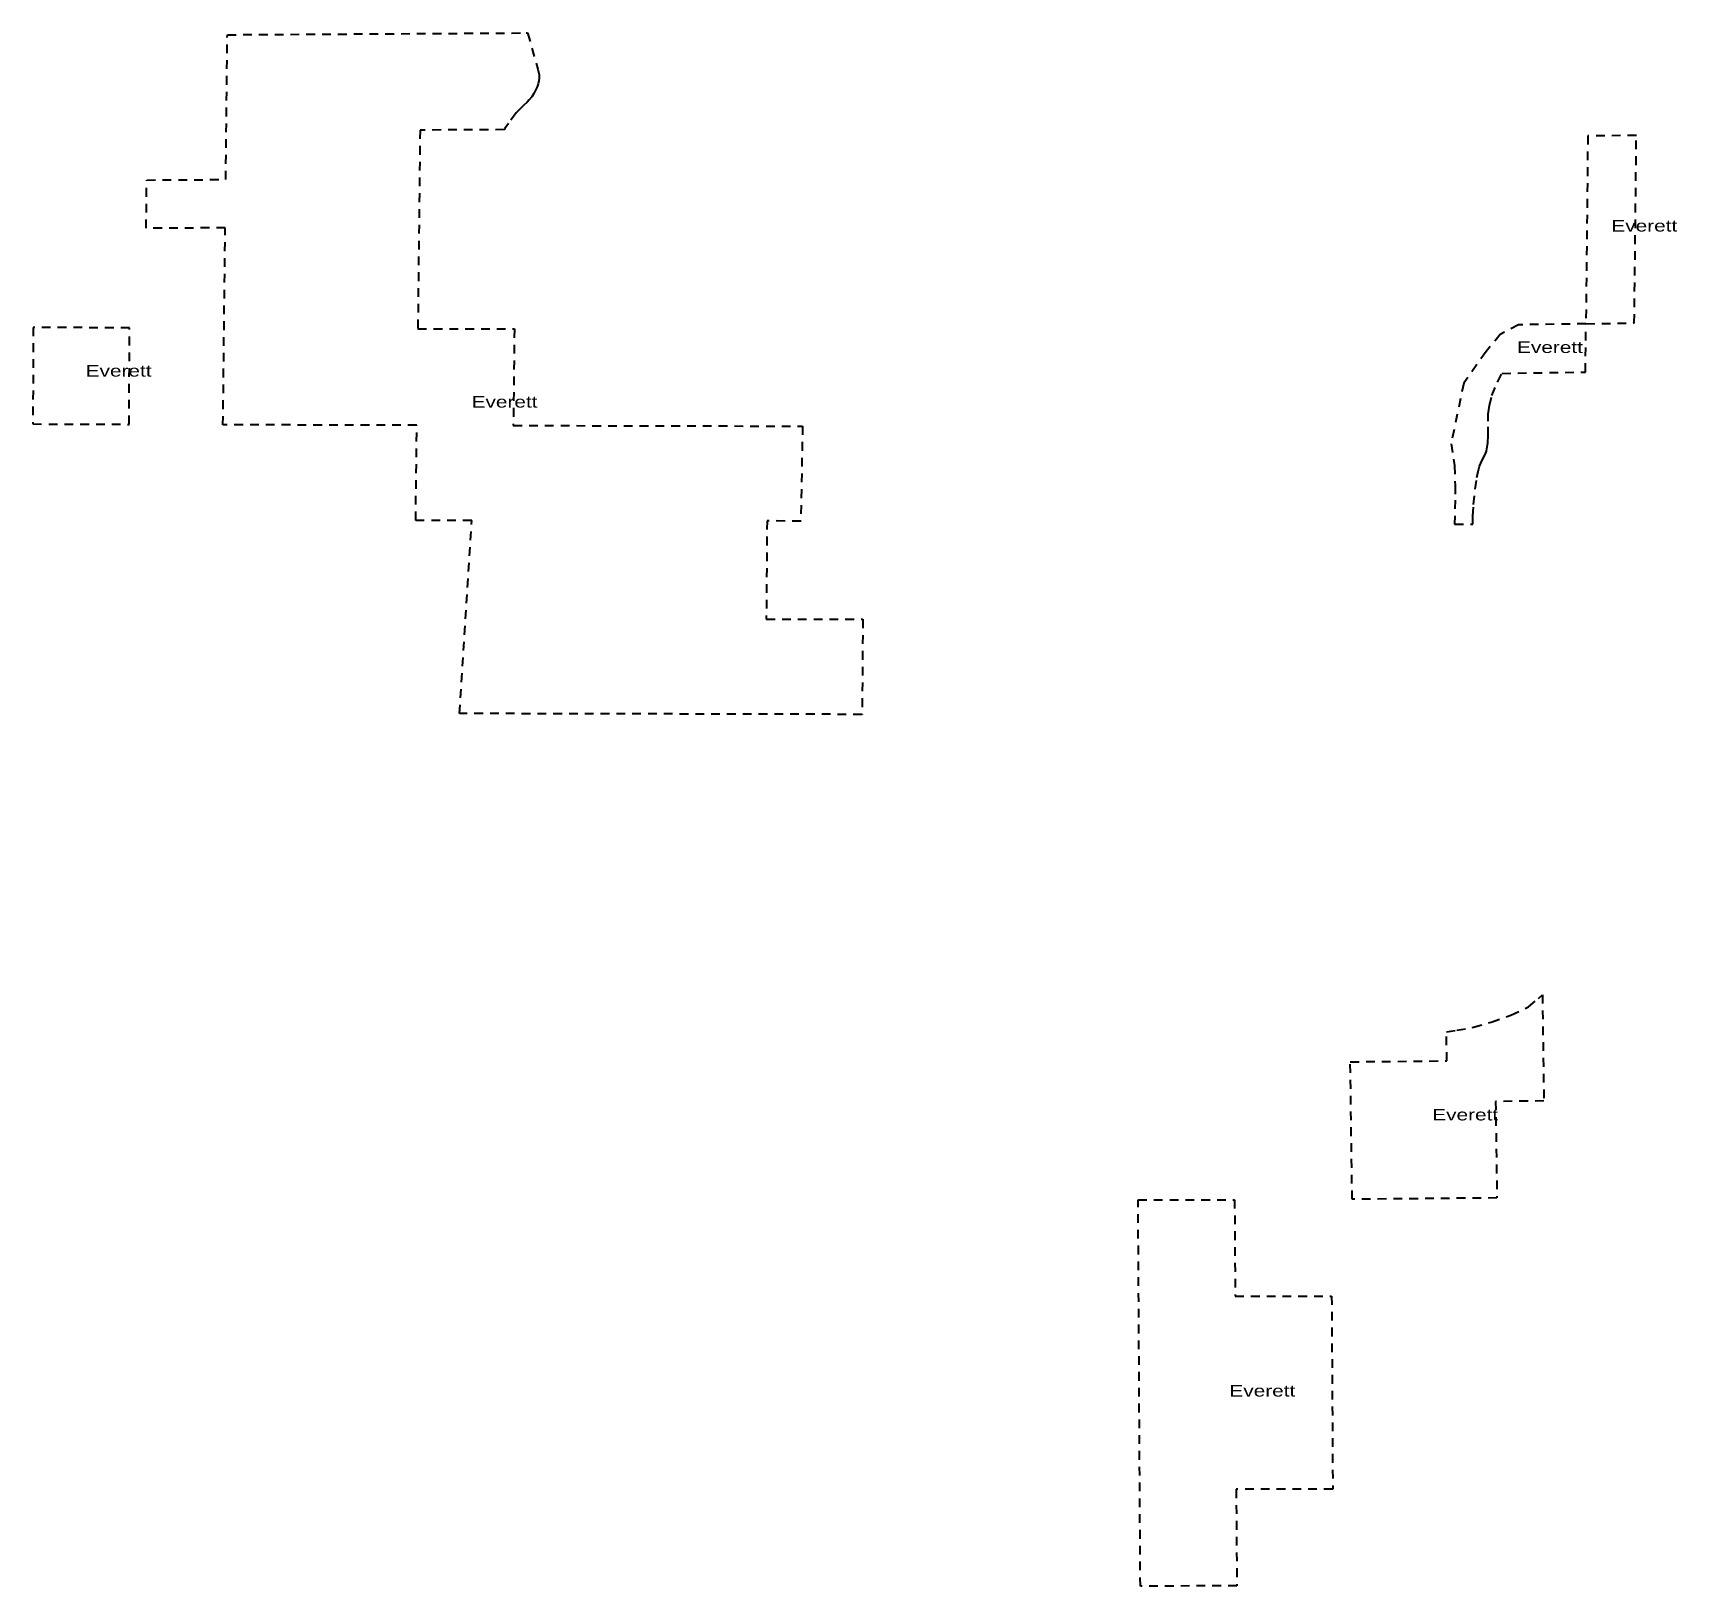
# Model space of a CAD drawing. Header units: feet. Extents: x -903180 to 1023491, y -707744 to 564635.
# Drawn here: x -217539 to -195053, y 151584 to 172823 of the extents above; entities that cross this region are included whole.
import ezdxf

# ---------------------------------------------------------------- set-up
doc = ezdxf.new("R2010")
doc.units = ezdxf.units.FT
doc.header["$LTSCALE"] = 80
doc.linetypes.add('SHORT_DASHED', pattern=[2.7, 1.5, -1.2])
doc.layers.add('13', color=7, linetype='SHORT_DASHED', lineweight=40)
doc.layers.add('36', color=7, linetype='Continuous')

msp = doc.modelspace()

# ---------------------------------------------------------------- texts
at = {"layer": '36', "width": 1.35}
for p in [(-195951.5, 170106.96), (-197241.6, 168445.94), (-216817.13, 168123.15), (-211538.94, 167699.35), (-198401.27, 157952.05), (-201175.21, 154176.41)]:
    msp.add_text('Everett', height=157.5, dxfattribs=at).set_placement(p)

# ---------------------------------------------------------------- linework, layer by layer
at = {"layer": '13'}
for points in [[(-206198.92, 163504.11), (-211703.99, 163515.65), (-211538.03, 166155.3), (-212303.74, 166156.91), (-212289.25, 167456.88), (-214939.33, 167463.84), (-214909.29, 170157.54), (-215989.44, 170151.06), (-215982.08, 170811.11), (-214901.93, 170817.59), (-214879.85, 172797.77), (-210793.81, 172822.28), (-210772.95, 172822.9), (-210632.83, 172325.89), (-210615.49, 172249.68), (-210613.57, 172207.26), (-210618.14, 172165.15), (-210627.83, 172125.06), (-210642.45, 172084.18), (-210663.35, 172039.14), (-210688.29, 171994.46), (-210716.61, 171950.45), (-210750.58, 171907.41), (-210778.36, 171877.47), (-210830.38, 171827.81), (-210904.15, 171757.67), (-210930.92, 171727.75), (-211035.12, 171581.96), (-211082.89, 171513.97), (-211084.28, 171511.8), (-211085.28, 171500.32), (-211093.14, 171500.25), (-212244.23, 171493.55), (-212274.52, 168776.86), (-210954.47, 168774.09), (-210969.19, 167454.12), (-207013.19, 167445.83), (-207036.68, 166145.67), (-207499.07, 166150.31), (-207509.17, 164806.87), (-206189.15, 164804.1)], [(-196300.24, 168845.54), (-195638.16, 168856.18), (-195609.94, 171418.17), (-196274.06, 171416.82)], [(-216222.85, 167469.93), (-216217.75, 168789.9), (-217534.19, 168794.99), (-217539.29, 167475.02)], [(-196300.24, 168845.54), (-197220.84, 168830.9), (-197470.98, 168698.47), (-197666.35, 168464.03), (-197971.12, 168034.22), (-198143.05, 167205.85), (-198096.16, 166908.89), (-198090.34, 166634.49), (-198088.38, 166435.2), (-198096.2, 166105.01), (-197848.07, 166105.99), (-197846.12, 166217.36), (-197837.33, 166374.63), (-197814.5, 166583.4), (-197789.8, 166742.76), (-197773.19, 166827.29), (-197756.05, 166896.4), (-197738.98, 166938.15), (-197713.28, 166987.63), (-197679.13, 167056.46), (-197661.49, 167105.12), (-197642.64, 167215.11), (-197634.66, 167315.92), (-197638.29, 167513.24), (-197636.62, 167608.9), (-197620.43, 167727.51), (-197584.68, 167862.4), (-197508.13, 168048.52), (-197448.09, 168167.17), (-196305.59, 168185.42)], [(-199496.33, 156873.82), (-199522.44, 158753.66), (-198202.48, 158765.76), (-198208.03, 159165.72), (-198067.26, 159184.79), (-197838.38, 159225.87), (-197595.8, 159296.29), (-197325.84, 159390.19), (-197085.22, 159503.66), (-196948.28, 159619.08), (-196894.92, 159670.54), (-196874.74, 158217.91), (-197534.73, 158211.86), (-197516.4, 156891.97)], [(-202393.55, 151584.34), (-202424.67, 156864.28), (-201104.67, 156867.72), (-201097.21, 155547.74), (-199777.21, 155551.19), (-199762.3, 152911.22), (-201082.75, 152907.77), (-201073.54, 151587.79)]]:
    msp.add_lwpolyline(points, close=True, dxfattribs=at)

msp.set_redraw_order([(e.dxf.handle, doc.entitydb.next_handle()) for e in msp.query("TEXT MTEXT ATTDEF DIMENSION ARC_DIMENSION")])  # texts and dimensions are drawn at this point

doc.saveas('drawing.dxf')
